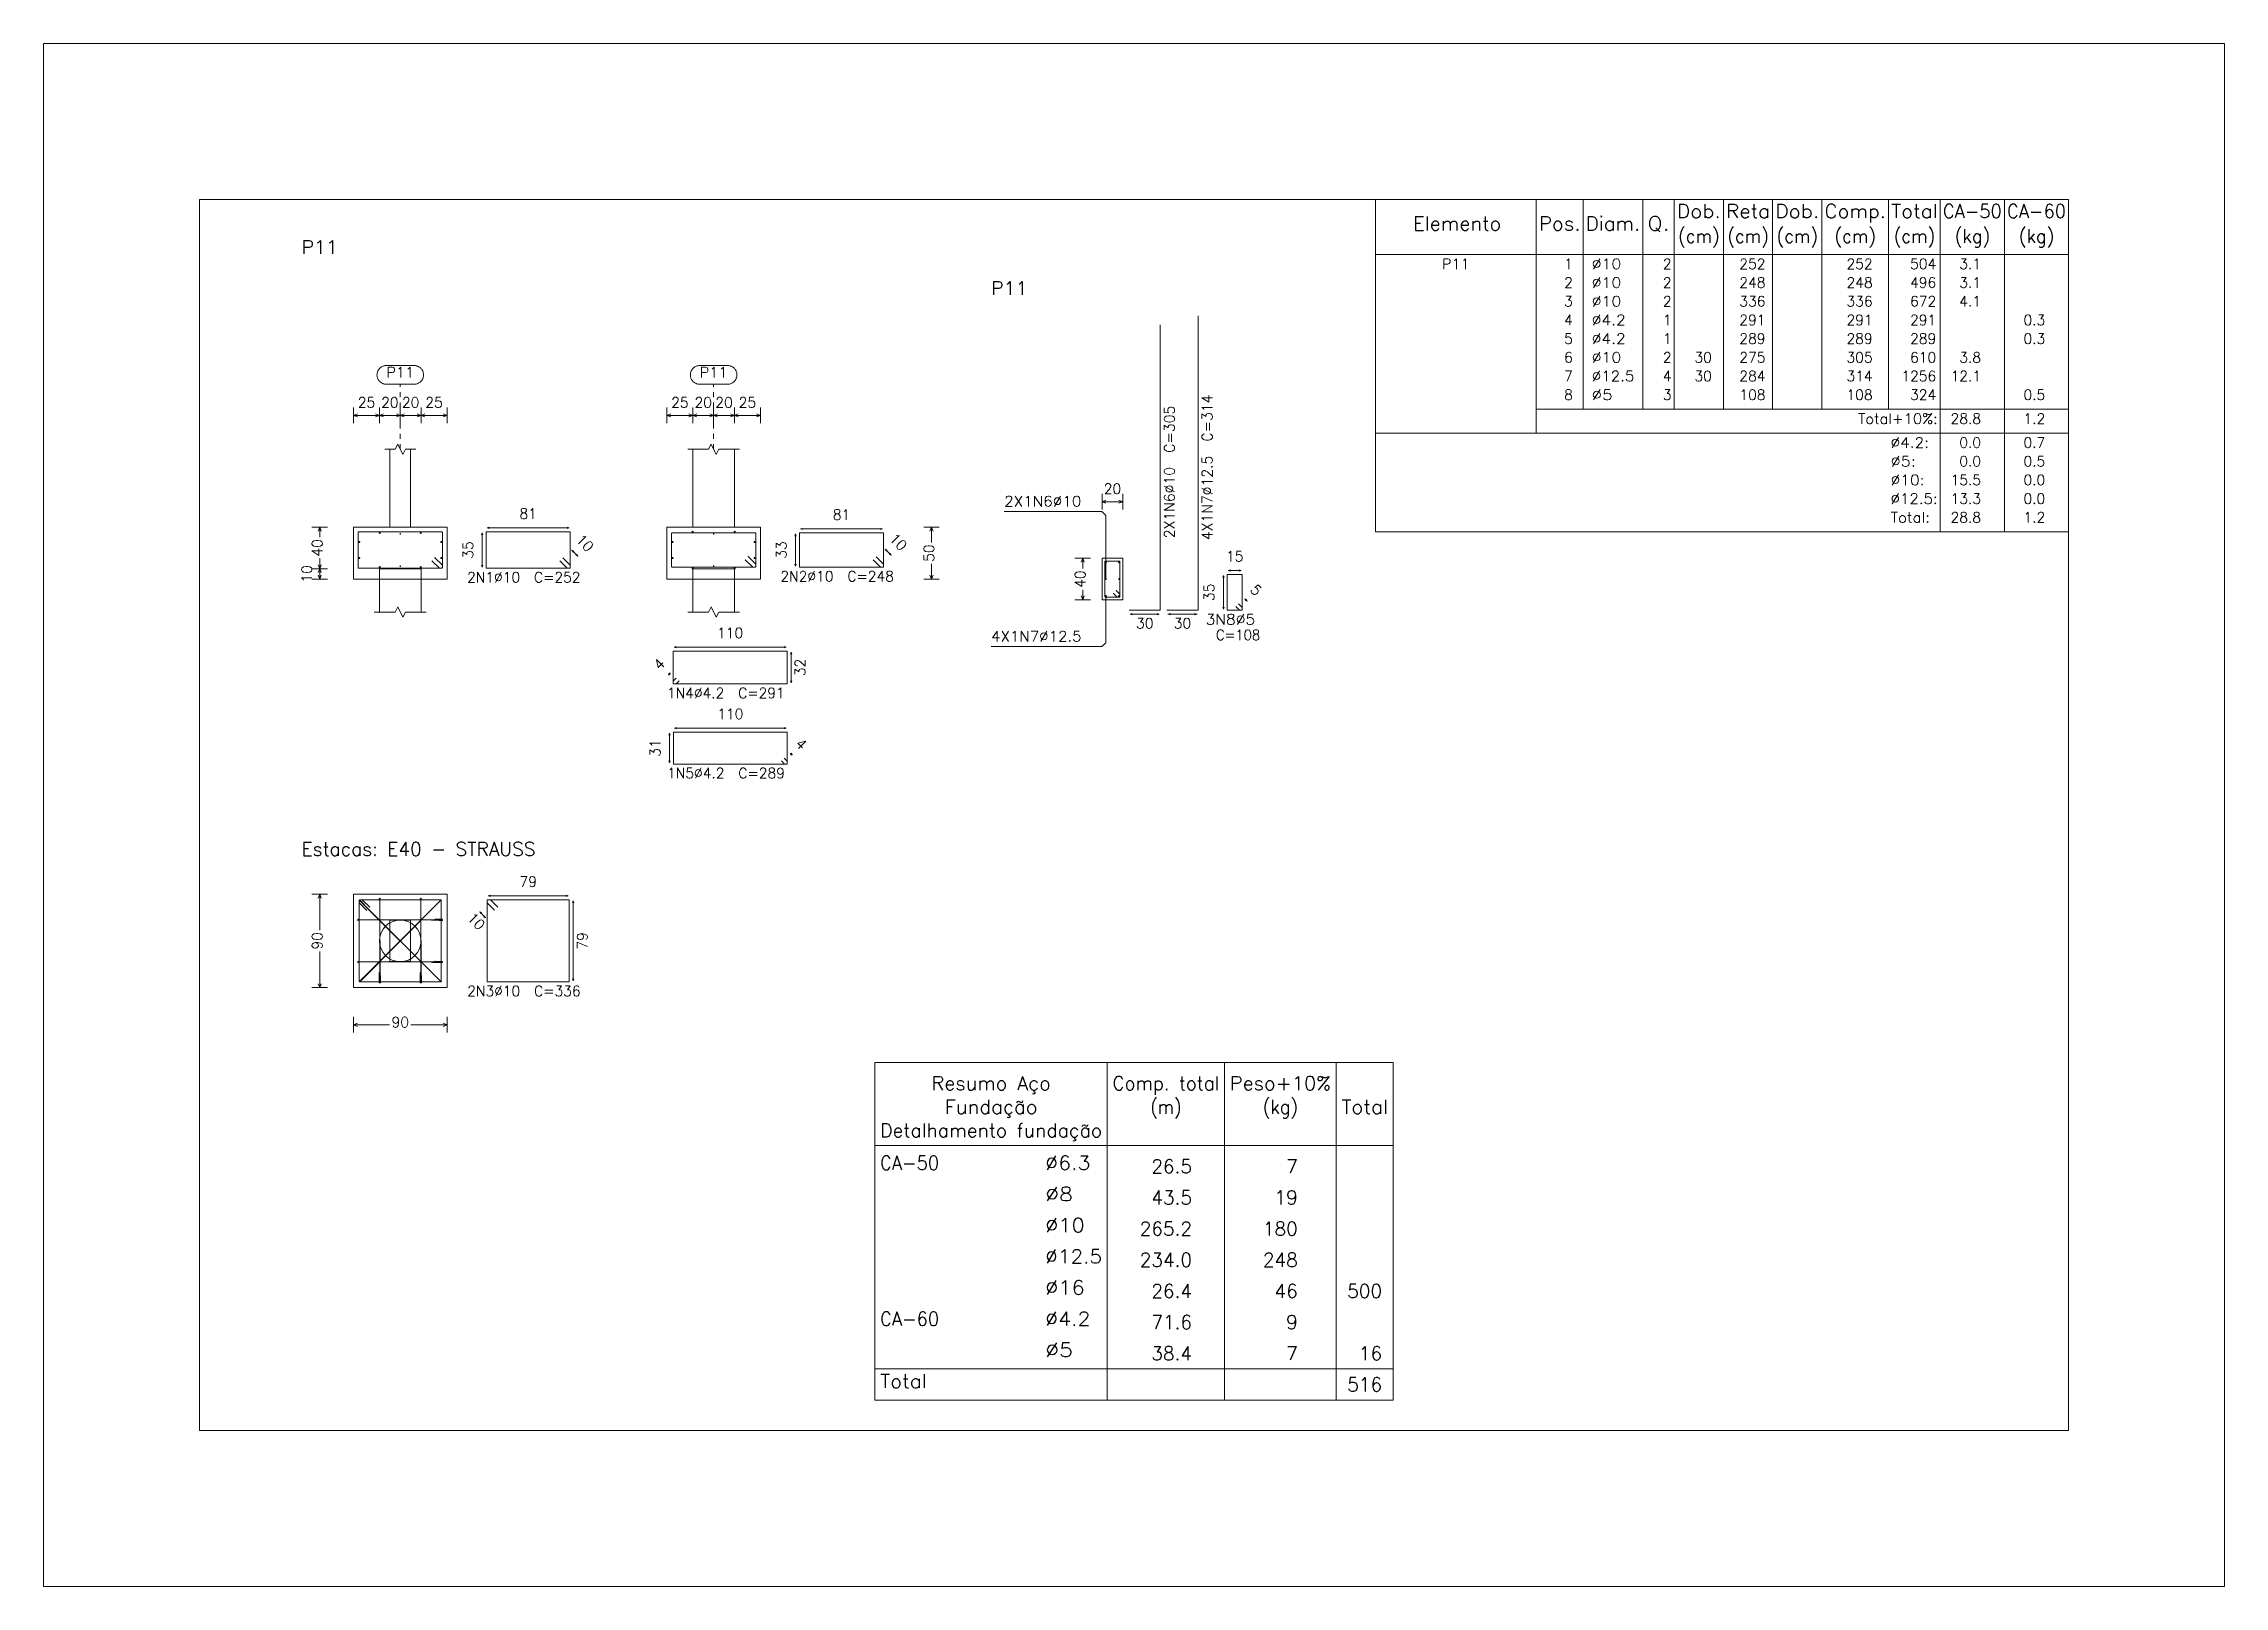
# Model space of a CAD drawing. Header units: millimetres. Extents: x 0 to 376, y 0 to 134.
# Drawn here: x 44.2 to 86.2, y 46.1 to 75.8 of the extents above; entities that cross this region are included whole.
import ezdxf
from ezdxf.enums import TextEntityAlignment as Align

# ---------------------------------------------------------------- set-up
doc = ezdxf.new("R2010")
doc.units = ezdxf.units.MM
doc.linetypes.add('CYPE_PUNTO', pattern=[0.075, 0, -0.075])
for name, color, linetype, lineweight in [('FUN_COTAS', 2, 'Continuous', 0), ('FUN_DES_ARMADURAS', 4, 'Continuous', 0), ('FUN_GEOMETRIA', 2, 'Continuous', 0), ('FUN_REFEREN', 2, 'Continuous', 0), ('FUN_TXT_ARMADURAS', 3, 'Continuous', 0), ('QUAD_BORDA', 1, 'Continuous', 20), ('QUAD_LIMITES', 2, 'Continuous', 0), ('TABELAS', 1, 'Continuous', 9), ('TEXTO_TABELAS', 1, 'Continuous', 0)]:
    doc.layers.add(name, color=color, linetype=linetype, lineweight=lineweight)
doc.styles.add('CYPETXT', font='romans__.ttf', dxfattribs={"height": 0.2})

msp = doc.modelspace()

# ---------------------------------------------------------------- texts
at = {"layer": 'FUN_COTAS', "style": 'CYPETXT'}
for s, width, p, p2 in [('P11', 0.91451, (50.7957, 69.3725), (51.3327, 69.3725)), ('P11', 0.91451, (56.8309, 69.3725), (57.3679, 69.3725)), ('25', 0.872274, (50.2463, 68.7925), (50.5823, 68.7925)), ('20', 0.872274, (50.6962, 68.7925), (51.0322, 68.7925)), ('20', 0.872274, (51.0962, 68.7925), (51.4323, 68.7925)), ('25', 0.872274, (51.5463, 68.7925), (51.8822, 68.7925)), ('25', 0.872274, (56.2814, 68.7925), (56.6174, 68.7925)), ('20', 0.872274, (56.7314, 68.7925), (57.0674, 68.7925)), ('20', 0.872274, (57.1314, 68.7925), (57.4674, 68.7925)), ('25', 0.872274, (57.5814, 68.7925), (57.9174, 68.7925)), ('20', 0.872274, (64.6122, 67.1309), (64.9482, 67.1309)), ('90', 0.872274, (50.8963, 56.8617), (51.2323, 56.8617))]:
    msp.add_text(s, height=0.2, dxfattribs=dict(at, width=width)).set_placement(p, p2, align=Align.FIT)
at = {"layer": 'FUN_COTAS', "style": 'CYPETXT', "width": 0.872274}
for s, p, p2 in [('40', (49.5632, 65.9235), (49.5632, 66.2594)), ('50', (61.3447, 65.8235), (61.3447, 66.1594)), ('10', (49.3633, 65.4235), (49.3633, 65.7594)), ('40', (64.2585, 65.3235), (64.2585, 65.6594)), ('90', (49.5632, 58.3587), (49.5632, 58.6947))]:
    msp.add_text(s, height=0.2, rotation=90, dxfattribs=at).set_placement(p, p2, align=Align.FIT)
at = {"layer": 'FUN_REFEREN', "style": 'CYPETXT', "width": 0.91451}
msp.add_text('P11', height=0.26, dxfattribs=at).set_placement((49.1633, 71.7522), (49.8614, 71.7522), align=Align.FIT)
at = {"layer": 'FUN_TXT_ARMADURAS', "style": 'CYPETXT'}
for s, height, width, p, p2 in [('P11', 0.26, 0.91451, (62.4447, 70.9621), (63.1428, 70.9621)), ('81', 0.2, 0.872274, (53.3593, 66.6514), (53.6953, 66.6514)), ('81', 0.2, 0.872274, (59.3944, 66.6315), (59.7304, 66.6315)), ('2X1N6%%c10', 0.2, 0.942727, (62.6942, 66.8914), (64.1822, 66.8914)), ('15', 0.2, 0.872274, (66.9682, 65.8314), (67.3042, 65.8314)), ('2N1%%c10  C=252', 0.2, 0.819881, (52.3513, 65.4264), (54.5352, 65.4264)), ('2N2%%c10  C=248', 0.2, 0.819881, (58.3864, 65.4464), (60.5704, 65.4464)), ('30', 0.2, 0.872274, (65.2342, 64.5414), (65.5702, 64.5414)), ('30', 0.2, 0.872274, (65.9612, 64.5414), (66.2972, 64.5414)), ('3N8%%c5', 0.2, 0.953428, (66.5752, 64.6165), (67.5292, 64.6165)), ('110', 0.2, 0.872274, (57.1658, 64.3551), (57.6698, 64.3551)), ('4X1N7%%c12.5', 0.2, 0.93068, (62.4447, 64.2914), (64.1847, 64.2914)), (' C=108', 0.2, 0.770929, (66.6472, 64.3164), (67.6252, 64.3164)), ('1N4%%c4.2  C=291', 0.2, 0.821025, (56.1998, 63.1985), (58.4678, 63.1985)), ('110', 0.2, 0.872274, (57.1687, 62.7965), (57.6727, 62.7965)), ('1N5%%c4.2  C=289', 0.2, 0.821025, (56.2027, 61.6567), (58.4707, 61.6567)), ('Estacas: E40 - STRAUSS', 0.26, 0.863788, (49.1633, 60.1667), (53.6678, 60.1667)), ('79', 0.2, 0.872274, (53.3616, 59.5667), (53.6976, 59.5667)), ('2N3%%c10  C=336', 0.2, 0.819881, (52.3536, 57.4617), (54.5376, 57.4617))]:
    msp.add_text(s, height=height, dxfattribs=dict(at, width=width)).set_placement(p, p2, align=Align.FIT)
for s, rotation, width, p, p2 in [('4X1N7%%c12.5  C=314', 90, 0.838872, (66.7042, 66.2418), (66.7042, 69.0438)), ('2X1N6%%c10  C=305', 90, 0.83634, (65.9772, 66.279), (65.9772, 68.829)), ('35', 90, 0.872274, (52.4672, 65.8834), (52.4672, 66.2194)), ('10', 315.00247, 0.872274, (54.4306, 66.2338), (54.6682, 65.9962)), ('33', 90, 0.872274, (58.5024, 65.8834), (58.5024, 66.2194)), ('10', 315.00247, 0.872274, (60.4657, 66.2538), (60.7033, 66.0162)), ('35', 90, 0.872274, (66.7412, 65.0684), (66.7412, 65.4044)), ('5', 314.99629, 0.872274, (67.4163, 65.271), (67.5351, 65.1522)), ('4', 45, 0.872274, (56.0611, 63.7278), (56.1799, 63.8466)), ('32', 90, 0.872274, (58.8649, 63.6213), (58.8649, 63.9573)), ('31', 90, 0.872274, (56.0736, 62.0711), (56.0736, 62.4071)), ('4', 315, 0.872274, (58.6586, 62.3048), (58.7774, 62.186)), ('10', 315, 0.872274, (52.338, 58.9512), (52.5755, 58.7137)), ('79', 90, 0.872274, (54.6696, 58.3587), (54.6696, 58.6947))]:
    msp.add_text(s, height=0.2, rotation=rotation, dxfattribs=dict(at, width=width)).set_placement(p, p2, align=Align.FIT)
at = {"layer": 'TEXTO_TABELAS', "style": 'CYPETXT'}
for s, height, width, p, p2 in [('Dob.', 0.26667, 0.953523, (75.6492, 72.4436), (76.4973, 72.4436)), ('Reta', 0.26667, 0.94055, (76.5973, 72.4436), (77.4452, 72.4436)), ('Dob.', 0.26667, 0.953523, (77.5453, 72.4436), (78.3932, 72.4436)), ('Comp.', 0.26667, 0.895522, (78.4933, 72.4436), (79.6773, 72.4436)), ('Total', 0.26667, 0.935673, (79.7773, 72.4436), (80.6732, 72.4436)), ('CA-50', 0.26667, 0.813132, (80.7733, 72.4436), (81.9093, 72.4436)), ('CA-60', 0.26667, 0.813132, (82.0092, 72.4436), (83.1452, 72.4436)), ('Elemento', 0.26667, 0.923378, (70.5683, 72.2036), (72.2682, 72.2036)), ('Pos.', 0.26667, 0.930268, (72.9933, 72.2036), (73.7973, 72.2036)), ('Diam.', 0.26667, 0.924488, (73.8972, 72.2036), (74.9453, 72.2036)), ('Q.', 0.26667, 1.025806, (75.0852, 72.2036), (75.5092, 72.2036)), ('(cm)', 0.26667, 0.819001, (75.6732, 71.9636), (76.4733, 71.9636)), ('(cm)', 0.26667, 0.819001, (76.6213, 71.9636), (77.4212, 71.9636)), ('(cm)', 0.26667, 0.819001, (77.5693, 71.9636), (78.3692, 71.9636)), ('(cm)', 0.26667, 0.819001, (78.6852, 71.9636), (79.4853, 71.9636)), ('(cm)', 0.26667, 0.819001, (79.8253, 71.9636), (80.6252, 71.9636)), ('(kg)', 0.26667, 0.827954, (80.9993, 71.9636), (81.6833, 71.9636)), ('(kg)', 0.26667, 0.827954, (82.2352, 71.9636), (82.9192, 71.9636)), ('P11', 0.2, 0.91451, (71.1247, 71.4603), (71.6617, 71.4603)), ('1', 0.2, 0.872274, (73.4792, 71.4603), (73.6472, 71.4603)), ('%%c10', 0.2, 0.955414, (74.0102, 71.4603), (74.5802, 71.4603)), ('2', 0.2, 0.872274, (75.3812, 71.4603), (75.5493, 71.4603)), ('252', 0.2, 0.872274, (76.8532, 71.4603), (77.3572, 71.4603)), ('252', 0.2, 0.872274, (78.9172, 71.4603), (79.4213, 71.4603)), ('504', 0.2, 0.872274, (80.1412, 71.4603), (80.6453, 71.4603)), ('3.1', 0.2, 0.868127, (81.0892, 71.4603), (81.5092, 71.4603)), ('2', 0.2, 0.872274, (73.4792, 71.1003), (73.6472, 71.1003)), ('%%c10', 0.2, 0.955414, (74.0102, 71.1003), (74.5802, 71.1003)), ('2', 0.2, 0.872274, (75.3812, 71.1003), (75.5493, 71.1003)), ('248', 0.2, 0.872274, (76.8532, 71.1003), (77.3572, 71.1003)), ('248', 0.2, 0.872274, (78.9172, 71.1003), (79.4213, 71.1003)), ('496', 0.2, 0.872274, (80.1412, 71.1003), (80.6453, 71.1003)), ('3.1', 0.2, 0.868127, (81.0892, 71.1003), (81.5092, 71.1003)), ('3', 0.2, 0.872274, (73.4792, 70.7403), (73.6472, 70.7403)), ('4', 0.2, 0.872274, (73.4792, 70.3803), (73.6472, 70.3803)), ('%%c4.2', 0.2, 0.940736, (74.0102, 70.3803), (74.6642, 70.3803)), ('%%c10', 0.2, 0.955414, (74.0102, 70.7403), (74.5802, 70.7403)), ('2', 0.2, 0.872274, (75.3812, 70.7403), (75.5493, 70.7403)), ('1', 0.2, 0.872274, (75.3812, 70.3803), (75.5493, 70.3803)), ('336', 0.2, 0.872274, (76.8532, 70.7403), (77.3572, 70.7403)), ('291', 0.2, 0.872274, (76.8532, 70.3803), (77.3572, 70.3803)), ('336', 0.2, 0.872274, (78.9172, 70.7403), (79.4213, 70.7403)), ('291', 0.2, 0.872274, (78.9172, 70.3803), (79.4213, 70.3803)), ('291', 0.2, 0.872274, (80.1412, 70.3803), (80.6453, 70.3803)), ('672', 0.2, 0.872274, (80.1412, 70.7403), (80.6453, 70.7403)), ('4.1', 0.2, 0.868127, (81.0892, 70.7403), (81.5092, 70.7403)), ('0.3', 0.2, 0.868127, (82.3252, 70.3803), (82.7452, 70.3803)), ('5', 0.2, 0.872274, (73.4792, 70.0203), (73.6472, 70.0203)), ('%%c4.2', 0.2, 0.940736, (74.0102, 70.0203), (74.6642, 70.0203)), ('1', 0.2, 0.872274, (75.3812, 70.0203), (75.5493, 70.0203)), ('289', 0.2, 0.872274, (76.8532, 70.0203), (77.3572, 70.0203)), ('289', 0.2, 0.872274, (78.9172, 70.0203), (79.4213, 70.0203)), ('289', 0.2, 0.872274, (80.1412, 70.0203), (80.6453, 70.0203)), ('0.3', 0.2, 0.868127, (82.3252, 70.0203), (82.7452, 70.0203)), ('6', 0.2, 0.872274, (73.4792, 69.6603), (73.6472, 69.6603)), ('%%c10', 0.2, 0.955414, (74.0102, 69.6603), (74.5802, 69.6603)), ('2', 0.2, 0.872274, (75.3812, 69.6603), (75.5493, 69.6603)), ('30', 0.2, 0.872274, (75.9892, 69.6603), (76.3252, 69.6603)), ('275', 0.2, 0.872274, (76.8532, 69.6603), (77.3572, 69.6603)), ('305', 0.2, 0.872274, (78.9172, 69.6603), (79.4213, 69.6603)), ('610', 0.2, 0.872274, (80.1412, 69.6603), (80.6453, 69.6603)), ('3.8', 0.2, 0.868127, (81.0892, 69.6603), (81.5092, 69.6603)), ('7', 0.2, 0.872274, (73.4792, 69.3003), (73.6472, 69.3003)), ('%%c12.5', 0.2, 0.925884, (74.0102, 69.3003), (74.8323, 69.3003)), ('4', 0.2, 0.872274, (75.3812, 69.3003), (75.5493, 69.3003)), ('30', 0.2, 0.872274, (75.9892, 69.3003), (76.3252, 69.3003)), ('284', 0.2, 0.872274, (76.8532, 69.3003), (77.3572, 69.3003)), ('314', 0.2, 0.872274, (78.9172, 69.3003), (79.4213, 69.3003)), ('1256', 0.2, 0.872274, (79.9733, 69.3003), (80.6453, 69.3003)), ('12.1', 0.2, 0.869308, (80.9213, 69.3003), (81.5092, 69.3003)), ('8', 0.2, 0.872274, (73.4792, 68.9403), (73.6472, 68.9403)), ('%%c5', 0.2, 0.99505, (74.0102, 68.9403), (74.4123, 68.9403)), ('3', 0.2, 0.872274, (75.3812, 68.9403), (75.5493, 68.9403)), ('108', 0.2, 0.872274, (76.8532, 68.9403), (77.3572, 68.9403)), ('108', 0.2, 0.872274, (78.9172, 68.9403), (79.4213, 68.9403)), ('324', 0.2, 0.872274, (80.1412, 68.9403), (80.6453, 68.9403)), ('0.5', 0.2, 0.868127, (82.3252, 68.9403), (82.7452, 68.9403)), ('Total+10%:', 0.2, 0.906671, (79.1402, 68.4803), (80.6732, 68.4803)), ('28.8', 0.2, 0.869308, (80.9213, 68.4803), (81.5092, 68.4803)), ('1.2', 0.2, 0.868127, (82.3252, 68.4803), (82.7452, 68.4803)), ('%%c4.2:', 0.2, 0.929705, (79.7673, 68.0203), (80.5053, 68.0203)), ('0.0', 0.2, 0.868127, (81.0892, 68.0203), (81.5092, 68.0203)), ('0.7', 0.2, 0.868127, (82.3252, 68.0203), (82.7452, 68.0203)), ('%%c5:', 0.2, 0.966972, (79.7673, 67.6603), (80.2533, 67.6603)), ('0.0', 0.2, 0.868127, (81.0892, 67.6603), (81.5092, 67.6603)), ('0.5', 0.2, 0.868127, (82.3252, 67.6603), (82.7452, 67.6603)), ('%%c10:', 0.2, 0.940736, (79.7673, 67.3003), (80.4213, 67.3003)), ('15.5', 0.2, 0.869308, (80.9213, 67.3003), (81.5092, 67.3003)), ('0.0', 0.2, 0.868127, (82.3252, 67.3003), (82.7452, 67.3003)), ('Total:', 0.2, 0.925563, (79.7673, 66.5803), (80.5233, 66.5803)), ('%%c12.5:', 0.2, 0.918491, (79.7673, 66.9403), (80.6732, 66.9403)), ('28.8', 0.2, 0.869308, (80.9213, 66.5803), (81.5092, 66.5803)), ('13.3', 0.2, 0.869308, (80.9213, 66.9403), (81.5092, 66.9403)), ('0.0', 0.2, 0.868127, (82.3252, 66.9403), (82.7452, 66.9403)), ('1.2', 0.2, 0.868127, (82.3252, 66.5803), (82.7452, 66.5803)), ('Resumo Aço', 0.26667, 0.895546, (61.2933, 55.6525), (63.5932, 55.6525)), ('Comp. total', 0.266667, 0.822839, (64.7812, 55.6525), (66.8373, 55.6525)), ('Peso+10%', 0.26667, 0.916489, (67.0373, 55.6525), (68.9893, 55.6525)), ('Fundação', 0.26667, 0.926873, (61.5493, 55.1992), (63.3372, 55.1992)), ('(m)', 0.26667, 0.805297, (65.5093, 55.1992), (66.1093, 55.1992)), ('(kg)', 0.26667, 0.827954, (67.6713, 55.1992), (68.3553, 55.1992)), ('Total', 0.26667, 0.935673, (69.1893, 55.1992), (70.0853, 55.1992)), ('Detalhamento fundação', 0.266667, 0.876565, (60.3053, 54.7458), (64.5813, 54.7458)), ('CA-50', 0.26667, 0.813132, (60.3053, 54.1192), (61.4413, 54.1192)), ('%%c6.3', 0.26667, 0.940736, (63.4853, 54.1192), (64.3573, 54.1192)), ('26.5', 0.26667, 0.869308, (65.5293, 54.0525), (66.3133, 54.0525)), ('7', 0.2667, 0.872274, (68.1253, 54.0525), (68.3493, 54.0525)), ('%%c8', 0.26667, 0.99505, (63.4853, 53.5192), (64.0213, 53.5192)), ('43.5', 0.26667, 0.869308, (65.5293, 53.4525), (66.3133, 53.4525)), ('19', 0.26667, 0.872274, (67.9013, 53.4525), (68.3493, 53.4525)), ('%%c10', 0.26667, 0.955414, (63.4853, 52.9192), (64.2452, 52.9192)), ('265.2', 0.26667, 0.869965, (65.3053, 52.8525), (66.3133, 52.8525)), ('180', 0.26667, 0.872274, (67.6773, 52.8525), (68.3493, 52.8525)), ('%%c12.5', 0.26667, 0.925884, (63.4853, 52.3192), (64.5813, 52.3192)), ('234.0', 0.26667, 0.869965, (65.3053, 52.2525), (66.3133, 52.2525)), ('248', 0.26667, 0.872274, (67.6773, 52.2525), (68.3493, 52.2525)), ('%%c16', 0.26667, 0.955414, (63.4853, 51.7192), (64.2452, 51.7192)), ('26.4', 0.26667, 0.869308, (65.5293, 51.6525), (66.3133, 51.6525)), ('46', 0.26667, 0.872274, (67.9013, 51.6525), (68.3493, 51.6525)), ('500', 0.26667, 0.872274, (69.3013, 51.6525), (69.9733, 51.6525)), ('CA-60', 0.26667, 0.813132, (60.3053, 51.1192), (61.4413, 51.1192)), ('%%c4.2', 0.26667, 0.940736, (63.4853, 51.1192), (64.3573, 51.1192)), ('71.6', 0.26667, 0.869308, (65.5293, 51.0525), (66.3133, 51.0525)), ('9', 0.2667, 0.872274, (68.1253, 51.0525), (68.3493, 51.0525)), ('%%c5', 0.26667, 0.99505, (63.4853, 50.5192), (64.0213, 50.5192)), ('38.4', 0.26667, 0.869308, (65.5293, 50.4525), (66.3133, 50.4525)), ('7', 0.2667, 0.872274, (68.1253, 50.4525), (68.3493, 50.4525)), ('16', 0.26667, 0.872274, (69.5252, 50.4525), (69.9733, 50.4525)), ('Total', 0.26667, 0.935673, (60.3053, 49.9192), (61.2013, 49.9192)), ('516', 0.26667, 0.872274, (69.3013, 49.8525), (69.9733, 49.8525))]:
    msp.add_text(s, height=height, dxfattribs=dict(at, width=width)).set_placement(p, p2, align=Align.FIT)

# ---------------------------------------------------------------- hatches: boundary and pattern name
at = {"layer": 'FUN_DES_ARMADURAS'}
h = msp.add_hatch(color=256, dxfattribs=at)
edge = h.paths.add_edge_path(flags=0)
edge.add_arc((51.6728, 65.8429), 0.0016, 0, 360)
h = msp.add_hatch(color=256, dxfattribs=at)
edge = h.paths.add_edge_path(flags=0)
edge.add_arc((51.7328, 65.9029), 0.0016, 0, 360)
h = msp.add_hatch(color=256, dxfattribs=at)
edge = h.paths.add_edge_path(flags=0)
edge.add_arc((57.708, 65.8629), 0.0016, 0, 360)
h = msp.add_hatch(color=256, dxfattribs=at)
edge = h.paths.add_edge_path(flags=0)
edge.add_arc((57.768, 65.9229), 0.0016, 0, 360)
h = msp.add_hatch(color=256, dxfattribs=at)
edge = h.paths.add_edge_path(flags=0)
edge.add_arc((64.7995, 65.2172), 0.0016, 0, 360)
h = msp.add_hatch(color=256, dxfattribs=at)
edge = h.paths.add_edge_path(flags=0)
edge.add_arc((64.8545, 65.2722), 0.0016, 0, 360)
h = msp.add_hatch(color=256, dxfattribs=at)
edge = h.paths.add_edge_path(flags=0)
edge.add_arc((50.327, 59.2571), 0.0016, 0, 360)
h = msp.add_hatch(color=256, dxfattribs=at)
edge = h.paths.add_edge_path(flags=0)
edge.add_arc((50.3716, 59.225), 0.0016, 0, 360)
h = msp.add_hatch(color=256, dxfattribs=at)
edge = h.paths.add_edge_path(flags=0)
edge.add_arc((50.4157, 59.1153), 0.0016, 0, 360)
h = msp.add_hatch(color=256, dxfattribs=at)
edge = h.paths.add_edge_path(flags=0)
edge.add_arc((50.4757, 59.1753), 0.0016, 0, 360)
h = msp.add_hatch(color=256, dxfattribs=at)
edge = h.paths.add_edge_path(flags=0)
edge.add_arc((51.6728, 58.9225), 0.0016, 0, 360)
h = msp.add_hatch(color=256, dxfattribs=at)
edge = h.paths.add_edge_path(flags=0)
edge.add_arc((51.7328, 58.9437), 0.0016, 0, 360)
h = msp.add_hatch(color=256, dxfattribs=at)
edge = h.paths.add_edge_path(flags=0)
edge.add_arc((51.6728, 58.1125), 0.0016, 0, 360)
h = msp.add_hatch(color=256, dxfattribs=at)
edge = h.paths.add_edge_path(flags=0)
edge.add_arc((51.7328, 58.1337), 0.0016, 0, 360)
h = msp.add_hatch(color=256, dxfattribs=at)
edge = h.paths.add_edge_path(flags=0)
edge.add_arc((50.3339, 57.7895), 0.0016, 0, 360)
h = msp.add_hatch(color=256, dxfattribs=at)
edge = h.paths.add_edge_path(flags=0)
edge.add_arc((50.3659, 57.8341), 0.0016, 0, 360)
h = msp.add_hatch(color=256, dxfattribs=at)
edge = h.paths.add_edge_path(flags=0)
edge.add_arc((50.6601, 57.9181), 0.0016, 0, 360)
h = msp.add_hatch(color=256, dxfattribs=at)
edge = h.paths.add_edge_path(flags=0)
edge.add_arc((50.6814, 57.8581), 0.0016, 0, 360)
h = msp.add_hatch(color=256, dxfattribs=at)
edge = h.paths.add_edge_path(flags=0)
edge.add_arc((51.4501, 57.9181), 0.0016, 0, 360)
h = msp.add_hatch(color=256, dxfattribs=at)
edge = h.paths.add_edge_path(flags=0)
edge.add_arc((51.4714, 57.8581), 0.0016, 0, 360)

# ---------------------------------------------------------------- linework, layer by layer
at = {"layer": 'FUN_COTAS', "linetype": 'CYPE_PUNTO'}
for p, q in [((51.0643, 67.9915), (51.0643, 69.2425)), ((57.0994, 67.9915), (57.0994, 69.2425))]:
    msp.add_line(p, q, dxfattribs=at)
at = {"layer": 'FUN_COTAS'}
for p, q in [((50.1643, 68.4925), (50.1643, 68.7925)), ((50.1643, 68.6424), (50.2392, 68.6724)), ((50.1643, 68.6424), (50.2392, 68.6124)), ((50.1643, 68.6424), (50.6643, 68.6424)), ((50.6643, 68.6424), (50.5892, 68.6724)), ((50.6643, 68.6424), (50.5892, 68.6124)), ((50.6643, 68.4925), (50.6643, 68.7925)), ((50.6643, 68.4925), (50.6643, 68.7925)), ((50.6643, 68.6424), (50.7392, 68.6724)), ((50.6643, 68.6424), (50.7392, 68.6124)), ((50.6643, 68.6424), (51.0643, 68.6424)), ((51.0643, 68.6424), (50.9892, 68.6724)), ((51.0643, 68.6424), (50.9892, 68.6124)), ((51.0643, 68.4925), (51.0643, 68.7925)), ((51.0643, 68.4925), (51.0643, 68.7925)), ((51.0643, 68.6424), (51.1392, 68.6724)), ((51.0643, 68.6424), (51.1392, 68.6124)), ((51.0643, 68.6424), (51.4642, 68.6424)), ((51.4642, 68.6424), (51.3892, 68.6724)), ((51.4642, 68.6424), (51.3892, 68.6124)), ((51.4642, 68.4925), (51.4642, 68.7925)), ((51.4642, 68.4925), (51.4642, 68.7925)), ((51.4642, 68.6424), (51.5393, 68.6724)), ((51.4642, 68.6424), (51.5393, 68.6124)), ((51.4642, 68.6424), (51.9642, 68.6424)), ((51.9642, 68.6424), (51.8892, 68.6724)), ((51.9642, 68.6424), (51.8892, 68.6124)), ((51.9642, 68.4925), (51.9642, 68.7925)), ((56.1994, 68.4925), (56.1994, 68.7925)), ((56.1994, 68.6424), (56.2744, 68.6724)), ((56.1994, 68.6424), (56.2744, 68.6124)), ((56.1994, 68.6424), (56.6994, 68.6424)), ((56.6994, 68.6424), (56.6244, 68.6724)), ((56.6994, 68.6424), (56.6244, 68.6124)), ((56.6994, 68.4925), (56.6994, 68.7925)), ((56.6994, 68.4925), (56.6994, 68.7925)), ((56.6994, 68.6424), (56.7744, 68.6724)), ((56.6994, 68.6424), (56.7744, 68.6124)), ((56.6994, 68.6424), (57.0994, 68.6424)), ((57.0994, 68.6424), (57.0244, 68.6724)), ((57.0994, 68.6424), (57.0244, 68.6124)), ((57.0994, 68.4925), (57.0994, 68.7925)), ((57.0994, 68.4925), (57.0994, 68.7925)), ((57.0994, 68.6424), (57.1744, 68.6724)), ((57.0994, 68.6424), (57.1744, 68.6124)), ((57.0994, 68.6424), (57.4994, 68.6424)), ((57.4994, 68.6424), (57.4244, 68.6724)), ((57.4994, 68.6424), (57.4244, 68.6124)), ((57.4994, 68.4925), (57.4994, 68.7925)), ((57.4994, 68.4925), (57.4994, 68.7925)), ((57.4994, 68.6424), (57.5744, 68.6724)), ((57.4994, 68.6424), (57.5744, 68.6124)), ((57.4994, 68.6424), (57.9994, 68.6424)), ((57.9994, 68.6424), (57.9244, 68.6724)), ((57.9994, 68.6424), (57.9244, 68.6124)), ((57.9994, 68.4925), (57.9994, 68.7925)), ((64.5802, 66.8309), (64.5802, 67.1309)), ((64.5802, 66.9809), (64.6552, 67.0109)), ((64.5802, 66.9809), (64.6552, 66.9509)), ((64.5802, 66.9809), (64.9802, 66.9809)), ((64.9802, 66.9809), (64.9052, 67.0109)), ((64.9802, 66.9809), (64.9052, 66.9509)), ((64.9802, 66.8309), (64.9802, 67.1309)), ((49.3633, 66.4915), (49.6632, 66.4915)), ((49.5132, 66.4915), (49.4832, 66.4164)), ((49.5132, 66.4915), (49.5433, 66.4164)), ((49.5132, 66.2969), (49.5132, 66.4915)), ((61.1447, 66.4915), (61.4447, 66.4915)), ((61.2947, 66.4915), (61.2647, 66.4164)), ((61.2947, 66.4915), (61.3247, 66.4164)), ((61.2947, 66.197), (61.2947, 66.4915)), ((49.3633, 65.6915), (49.6632, 65.6915)), ((49.3633, 65.6915), (49.6632, 65.6915)), ((49.5132, 65.6915), (49.4832, 65.7665)), ((49.5132, 65.6915), (49.4832, 65.6165)), ((49.5132, 65.4915), (49.4832, 65.5665)), ((49.5132, 65.6915), (49.5132, 65.8859)), ((49.5132, 65.6915), (49.5433, 65.7665)), ((49.5132, 65.6915), (49.5433, 65.6165)), ((49.5132, 65.4915), (49.5132, 65.6915)), ((49.5132, 65.4915), (49.5433, 65.5665)), ((61.2947, 65.4915), (61.2647, 65.5665)), ((61.2947, 65.4915), (61.2947, 65.7859)), ((61.2947, 65.4915), (61.3247, 65.5665)), ((64.0585, 65.8915), (64.3585, 65.8915)), ((64.2085, 65.8915), (64.1785, 65.8165)), ((64.2085, 65.8915), (64.2385, 65.8165)), ((64.2085, 65.697), (64.2085, 65.8915)), ((49.3633, 65.4915), (49.6632, 65.4915)), ((61.1447, 65.4915), (61.4447, 65.4915)), ((64.2085, 65.0914), (64.1785, 65.1664)), ((64.2085, 65.0914), (64.2085, 65.2859)), ((64.2085, 65.0914), (64.2385, 65.1664)), ((64.0585, 65.0914), (64.3585, 65.0914)), ((49.3633, 59.4267), (49.6632, 59.4267)), ((49.5132, 59.4267), (49.4832, 59.3517)), ((49.5132, 59.4267), (49.5433, 59.3517)), ((49.5132, 58.7322), (49.5132, 59.4267)), ((49.5132, 57.6267), (49.5132, 58.3212)), ((49.3633, 57.6267), (49.6632, 57.6267)), ((49.5132, 57.6267), (49.4832, 57.7017)), ((49.5132, 57.6267), (49.5433, 57.7017)), ((50.1643, 56.7617), (50.1643, 57.0617)), ((50.1643, 56.9117), (50.2392, 56.9417)), ((50.1643, 56.9117), (50.2392, 56.8817)), ((50.1643, 56.9117), (50.8588, 56.9117)), ((51.2698, 56.9117), (51.9642, 56.9117)), ((51.9642, 56.9117), (51.8892, 56.9417)), ((51.9642, 56.9117), (51.8892, 56.8817)), ((51.9642, 56.7617), (51.9642, 57.0617))]:
    msp.add_line(p, q, dxfattribs=at)
for points in [[(51.3327, 69.6025), (51.3448, 69.602), (51.3567, 69.6008), (51.3686, 69.5988), (51.3803, 69.5961), (51.3918, 69.5925), (51.403, 69.5882), (51.4139, 69.5831), (51.4245, 69.5773), (51.4346, 69.5708), (51.4443, 69.5637), (51.4535, 69.5559), (51.4621, 69.5476), (51.4702, 69.5387), (51.4777, 69.5292), (51.4845, 69.5193), (51.4906, 69.509), (51.496, 69.4982), (51.5007, 69.4871), (51.5047, 69.4758), (51.5078, 69.4642), (51.5102, 69.4524), (51.5118, 69.4405), (51.5126, 69.4285), (51.5126, 69.4164), (51.5118, 69.4044), (51.5102, 69.3925), (51.5078, 69.3807), (51.5047, 69.3691), (51.5007, 69.3578), (51.496, 69.3467), (51.4906, 69.3359), (51.4845, 69.3256), (51.4777, 69.3157), (51.4702, 69.3062), (51.4621, 69.2973), (51.4535, 69.289), (51.4443, 69.2812), (51.4346, 69.2741), (51.4245, 69.2676), (51.4139, 69.2618), (51.403, 69.2567), (51.3918, 69.2524), (51.3803, 69.2488), (51.3686, 69.2461), (51.3567, 69.2441), (51.3448, 69.2429), (51.3327, 69.2425), (50.7957, 69.2425), (50.7837, 69.2429), (50.7718, 69.2441), (50.7599, 69.2461), (50.7482, 69.2488), (50.7367, 69.2524), (50.7255, 69.2567), (50.7146, 69.2618), (50.704, 69.2676), (50.6939, 69.2741), (50.6842, 69.2812), (50.675, 69.289), (50.6664, 69.2973), (50.6583, 69.3062), (50.6508, 69.3157), (50.644, 69.3256), (50.6379, 69.3359), (50.6325, 69.3467), (50.6278, 69.3578), (50.6238, 69.3691), (50.6207, 69.3807), (50.6183, 69.3925), (50.6167, 69.4044), (50.6159, 69.4164), (50.6159, 69.4285), (50.6167, 69.4405), (50.6183, 69.4524), (50.6207, 69.4642), (50.6238, 69.4758), (50.6278, 69.4871), (50.6325, 69.4982), (50.6379, 69.509), (50.644, 69.5193), (50.6508, 69.5292), (50.6583, 69.5387), (50.6664, 69.5476), (50.675, 69.5559), (50.6842, 69.5637), (50.6939, 69.5708), (50.704, 69.5773), (50.7146, 69.5831), (50.7255, 69.5882), (50.7367, 69.5925), (50.7482, 69.5961), (50.7599, 69.5988), (50.7718, 69.6008), (50.7837, 69.602), (50.7957, 69.6025), (51.3327, 69.6025)], [(57.3679, 69.6025), (57.3799, 69.602), (57.3919, 69.6008), (57.4038, 69.5988), (57.4155, 69.5961), (57.4269, 69.5925), (57.4382, 69.5882), (57.4491, 69.5831), (57.4596, 69.5773), (57.4698, 69.5708), (57.4795, 69.5637), (57.4886, 69.5559), (57.4973, 69.5476), (57.5054, 69.5387), (57.5128, 69.5292), (57.5196, 69.5193), (57.5257, 69.509), (57.5312, 69.4982), (57.5359, 69.4871), (57.5398, 69.4758), (57.543, 69.4642), (57.5454, 69.4524), (57.547, 69.4405), (57.5478, 69.4285), (57.5478, 69.4164), (57.547, 69.4044), (57.5454, 69.3925), (57.543, 69.3807), (57.5398, 69.3691), (57.5359, 69.3578), (57.5312, 69.3467), (57.5257, 69.3359), (57.5196, 69.3256), (57.5128, 69.3157), (57.5054, 69.3062), (57.4973, 69.2973), (57.4886, 69.289), (57.4795, 69.2812), (57.4698, 69.2741), (57.4596, 69.2676), (57.4491, 69.2618), (57.4382, 69.2567), (57.4269, 69.2524), (57.4155, 69.2488), (57.4038, 69.2461), (57.3919, 69.2441), (57.3799, 69.2429), (57.3679, 69.2425), (56.8309, 69.2425), (56.8189, 69.2429), (56.8069, 69.2441), (56.795, 69.2461), (56.7833, 69.2488), (56.7719, 69.2524), (56.7606, 69.2567), (56.7497, 69.2618), (56.7392, 69.2676), (56.729, 69.2741), (56.7193, 69.2812), (56.7102, 69.289), (56.7015, 69.2973), (56.6934, 69.3062), (56.686, 69.3157), (56.6792, 69.3256), (56.673, 69.3359), (56.6676, 69.3467), (56.6629, 69.3578), (56.659, 69.3691), (56.6558, 69.3807), (56.6534, 69.3925), (56.6518, 69.4044), (56.651, 69.4164), (56.651, 69.4285), (56.6518, 69.4405), (56.6534, 69.4524), (56.6558, 69.4642), (56.659, 69.4758), (56.6629, 69.4871), (56.6676, 69.4982), (56.673, 69.509), (56.6792, 69.5193), (56.686, 69.5292), (56.6934, 69.5387), (56.7015, 69.5476), (56.7102, 69.5559), (56.7193, 69.5637), (56.729, 69.5708), (56.7392, 69.5773), (56.7497, 69.5831), (56.7606, 69.5882), (56.7719, 69.5925), (56.7833, 69.5961), (56.795, 69.5988), (56.8069, 69.6008), (56.8189, 69.602), (56.8309, 69.6025), (57.3679, 69.6025)]]:
    msp.add_lwpolyline(points, close=True, dxfattribs=at)
at = {"layer": 'FUN_DES_ARMADURAS'}
for p, q in [((50.6542, 66.3815), (50.6842, 66.3815)), ((50.6692, 66.3665), (50.6692, 66.3965)), ((51.0579, 66.3672), (51.0705, 66.3672)), ((51.0643, 66.361), (51.0643, 66.3735)), ((51.0643, 66.3525), (51.0643, 66.3651)), ((51.4442, 66.3815), (51.4742, 66.3815)), ((51.4592, 66.3665), (51.4592, 66.3965)), ((56.6794, 66.4014), (56.7094, 66.4014)), ((56.6944, 66.3864), (56.6944, 66.4164)), ((57.0931, 66.3672), (57.1057, 66.3672)), ((57.0994, 66.361), (57.0994, 66.3735)), ((57.0994, 66.3525), (57.0994, 66.3651)), ((57.4894, 66.4014), (57.5194, 66.4014)), ((57.5044, 66.3864), (57.5044, 66.4164)), ((50.2593, 66.2065), (50.2893, 66.2065)), ((50.2743, 66.1915), (50.2743, 66.2215)), ((51.0579, 66.3589), (51.0705, 66.3589)), ((51.8392, 66.2065), (51.8693, 66.2065)), ((51.8543, 66.1915), (51.8543, 66.2215)), ((56.2944, 66.2065), (56.3244, 66.2065)), ((56.3094, 66.1915), (56.3094, 66.2215)), ((57.0931, 66.3589), (57.1057, 66.3589)), ((57.8744, 66.2065), (57.9044, 66.2065)), ((57.8894, 66.1915), (57.8894, 66.2215)), ((50.2593, 65.8965), (50.2893, 65.8965)), ((50.2743, 65.8815), (50.2743, 65.9115)), ((50.6542, 65.7215), (50.6842, 65.7215)), ((50.6692, 65.7065), (50.6692, 65.7365)), ((51.0579, 65.7441), (51.0705, 65.7441)), ((51.0579, 65.7357), (51.0705, 65.7357)), ((51.0643, 65.7378), (51.0643, 65.7503)), ((51.0643, 65.7293), (51.0643, 65.742)), ((51.4442, 65.7215), (51.4742, 65.7215)), ((51.4592, 65.7065), (51.4592, 65.7365)), ((51.8392, 65.8965), (51.8693, 65.8965)), ((51.8543, 65.8815), (51.8543, 65.9115)), ((56.2944, 65.8965), (56.3244, 65.8965)), ((56.3094, 65.8815), (56.3094, 65.9115)), ((56.6794, 65.7014), (56.7094, 65.7014)), ((56.6944, 65.6864), (56.6944, 65.7164)), ((57.0931, 65.7441), (57.1057, 65.7441)), ((57.0931, 65.7357), (57.1057, 65.7357)), ((57.0994, 65.7378), (57.0994, 65.7503)), ((57.0994, 65.7293), (57.0994, 65.742)), ((57.4894, 65.7014), (57.5194, 65.7014)), ((57.5044, 65.6864), (57.5044, 65.7164)), ((57.8744, 65.8965), (57.9044, 65.8965)), ((57.8894, 65.8815), (57.8894, 65.9115)), ((64.634, 65.819), (64.6715, 65.819)), ((64.634, 65.819), (64.6715, 65.819)), ((64.6527, 65.8002), (64.6527, 65.8377)), ((64.6527, 65.8002), (64.6527, 65.8377)), ((64.889, 65.819), (64.9265, 65.819)), ((64.889, 65.819), (64.9265, 65.819)), ((64.9077, 65.8002), (64.9077, 65.8377)), ((64.9077, 65.8002), (64.9077, 65.8377)), ((64.634, 65.1639), (64.6715, 65.1639)), ((64.634, 65.1639), (64.6715, 65.1639)), ((64.6352, 65.4915), (64.6652, 65.4915)), ((64.6352, 65.4915), (64.6652, 65.4915)), ((64.6502, 65.4764), (64.6502, 65.5065)), ((64.6502, 65.4764), (64.6502, 65.5065)), ((64.6527, 65.1452), (64.6527, 65.1827)), ((64.6527, 65.1452), (64.6527, 65.1827)), ((64.889, 65.1639), (64.9265, 65.1639)), ((64.889, 65.1639), (64.9265, 65.1639)), ((64.8952, 65.4915), (64.9252, 65.4915)), ((64.8952, 65.4915), (64.9252, 65.4915)), ((64.9077, 65.1452), (64.9077, 65.1827)), ((64.9077, 65.1452), (64.9077, 65.1827)), ((64.9102, 65.4764), (64.9102, 65.5065)), ((64.9102, 65.4764), (64.9102, 65.5065))]:
    msp.add_line(p, q, dxfattribs=at)
for points in [[(65.8292, 64.8915), (66.4292, 64.8915), (66.4292, 70.5622)], [(65.1022, 64.8915), (65.7022, 64.8915), (65.7022, 70.3846)], [(51.7328, 65.9029), (51.8701, 65.7656), (51.8732, 65.761), (51.8743, 65.7556), (51.8743, 65.7156), (51.8723, 65.7085), (51.8672, 65.7034), (51.8601, 65.7014), (50.2684, 65.7014), (50.2613, 65.7034), (50.2562, 65.7086), (50.2542, 65.7156), (50.2542, 66.3872), (50.2562, 66.3944), (50.2613, 66.3995), (50.2684, 66.4014), (51.8601, 66.4014), (51.8672, 66.3995), (51.8723, 66.3944), (51.8743, 66.3873), (51.8743, 65.7156), (51.8723, 65.7085), (51.8672, 65.7034), (51.8601, 65.7014), (51.8201, 65.7014), (51.8147, 65.7025), (51.8101, 65.7056), (51.6728, 65.8429)], [(54.1958, 65.9029), (54.3372, 65.7614), (54.3372, 65.7014), (52.7172, 65.7014), (52.7172, 66.4014), (54.3372, 66.4014), (54.3372, 65.7014), (54.2773, 65.7014), (54.1358, 65.8429)], [(57.768, 65.9229), (57.9052, 65.7856), (57.9083, 65.781), (57.9094, 65.7756), (57.9094, 65.7356), (57.9075, 65.7285), (57.9023, 65.7234), (57.8952, 65.7215), (56.3036, 65.7215), (56.2965, 65.7234), (56.2913, 65.7285), (56.2894, 65.7357), (56.2894, 66.3672), (56.2913, 66.3744), (56.2965, 66.3795), (56.3036, 66.3815), (57.8952, 66.3815), (57.9023, 66.3795), (57.9075, 66.3744), (57.9094, 66.3673), (57.9094, 65.7356), (57.9075, 65.7285), (57.9023, 65.7234), (57.8952, 65.7215), (57.8553, 65.7215), (57.8498, 65.7225), (57.8452, 65.7256), (57.708, 65.8629)], [(60.231, 65.9229), (60.3724, 65.7814), (60.3724, 65.7215), (58.7524, 65.7215), (58.7524, 66.3815), (60.3724, 66.3815), (60.3724, 65.7215), (60.3124, 65.7215), (60.171, 65.8629)], [(64.8545, 65.2722), (64.9225, 65.2041), (64.9245, 65.2012), (64.9252, 65.1976), (64.9252, 65.1556), (64.924, 65.151), (64.9206, 65.1477), (64.916, 65.1465), (64.6444, 65.1465), (64.6398, 65.1477), (64.6365, 65.151), (64.6352, 65.1556), (64.6352, 65.8273), (64.6365, 65.8319), (64.6398, 65.8352), (64.6444, 65.8364), (64.916, 65.8364), (64.9206, 65.8352), (64.924, 65.8319), (64.9252, 65.8273), (64.9252, 65.1556), (64.924, 65.151), (64.9206, 65.1477), (64.916, 65.1465), (64.874, 65.1465), (64.8705, 65.1472), (64.8675, 65.1491), (64.7995, 65.2172)], [(67.2105, 65.0172), (67.2812, 64.9464), (67.2812, 64.8915), (66.9912, 64.8915), (66.9912, 65.5815), (67.2812, 65.5815), (67.2812, 64.8915), (67.2262, 64.8915), (67.1555, 64.9622)], [(56.38, 63.5871), (56.3206, 63.5277), (56.3206, 63.4735), (58.5149, 63.4735), (58.5149, 64.1051), (56.3206, 64.1051), (56.3206, 63.4735), (56.3748, 63.4735), (56.4342, 63.5329)], [(58.4585, 62.0453), (58.5179, 61.9859), (58.5179, 61.9317), (56.3236, 61.9317), (56.3236, 62.5465), (58.5179, 62.5465), (58.5179, 61.9317), (58.4637, 61.9317), (58.4043, 61.9911)], [(50.4157, 59.1153), (50.2784, 59.2526), (50.2753, 59.2572), (50.2743, 59.2626), (50.2743, 59.3025), (50.2762, 59.3096), (50.2813, 59.3148), (50.2884, 59.3167), (51.84, 59.3167), (51.8471, 59.3148), (51.8523, 59.3096), (51.8543, 59.3025), (51.8543, 57.7509), (51.8523, 57.7438), (51.8471, 57.7386), (51.84, 57.7367), (50.2884, 57.7367), (50.2813, 57.7386), (50.2762, 57.7438), (50.2743, 57.7509), (50.2743, 59.3025), (50.2762, 59.3096), (50.2813, 59.3148), (50.2884, 59.3167), (50.3284, 59.3167), (50.3338, 59.3156), (50.3384, 59.3126), (50.4757, 59.1753)], [(50.327, 59.2571), (50.287, 59.2975), (50.2857, 59.2988), (50.2852, 59.2993), (50.2854, 59.2995), (50.2863, 59.2987), (50.2884, 59.2966), (50.2914, 59.2936), (51.8341, 57.7568), (51.8371, 57.7539), (51.8393, 57.7517), (51.84, 57.7509), (51.8393, 57.7517), (51.8371, 57.7539), (51.8341, 57.7569), (50.2944, 59.2966), (50.2914, 59.2996), (50.2893, 59.3017), (50.2885, 59.3026), (50.2914, 59.3054), (50.2922, 59.3047), (50.2944, 59.3025), (50.2974, 59.2996), (50.3274, 59.2697), (50.3296, 59.2674), (50.3315, 59.2655), (50.3716, 59.225)], [(50.3339, 57.7895), (50.2934, 57.7494), (50.2921, 57.7481), (50.2917, 57.7477), (50.2915, 57.7479), (50.2922, 57.7487), (50.2944, 57.7509), (50.2973, 57.7539), (51.8341, 59.2966), (51.8371, 59.2995), (51.8393, 59.3017), (51.84, 59.3025), (51.8393, 59.3017), (51.8371, 59.2995), (51.8341, 59.2966), (50.2944, 57.7569), (50.2914, 57.7539), (50.2892, 57.7517), (50.2884, 57.751), (50.2855, 57.7538), (50.2863, 57.7547), (50.2884, 57.7569), (50.2914, 57.7598), (50.3213, 57.7898), (50.3235, 57.7921), (50.3255, 57.794), (50.3659, 57.8341)], [(50.6814, 57.8581), (50.6802, 57.7209), (50.6801, 57.7178), (50.6801, 57.7167), (50.6795, 57.7167), (50.6793, 57.7186), (50.6792, 57.7238), (50.6792, 57.7309), (50.6693, 59.3225), (50.6693, 59.3296), (50.6693, 59.3348), (50.6692, 59.3367), (50.6692, 59.3348), (50.6692, 59.3296), (50.6692, 59.3225), (50.6692, 57.7309), (50.6692, 57.7238), (50.6691, 57.7186), (50.669, 57.7167), (50.6595, 57.7167), (50.6593, 57.7186), (50.6592, 57.7238), (50.6592, 57.7309), (50.6589, 57.7708), (50.6589, 57.7763), (50.6589, 57.7809), (50.6601, 57.9181)], [(51.4714, 57.8581), (51.4702, 57.7209), (51.4701, 57.7178), (51.4701, 57.7167), (51.4695, 57.7167), (51.4693, 57.7186), (51.4692, 57.7238), (51.4692, 57.7309), (51.4593, 59.3225), (51.4593, 59.3296), (51.4593, 59.3348), (51.4592, 59.3367), (51.4592, 59.3348), (51.4592, 59.3296), (51.4592, 59.3225), (51.4592, 57.7309), (51.4592, 57.7238), (51.4591, 57.7186), (51.459, 57.7167), (51.4495, 57.7167), (51.4493, 57.7186), (51.4492, 57.7238), (51.4492, 57.7309), (51.4489, 57.7708), (51.4489, 57.7763), (51.4489, 57.7809), (51.4501, 57.9181)], [(52.881, 59.1153), (52.7396, 59.2567), (52.7396, 59.3167), (54.3196, 59.3167), (54.3196, 57.7367), (52.7396, 57.7367), (52.7396, 59.3167), (52.7996, 59.3167), (52.941, 59.1753)], [(51.7328, 58.9437), (51.8701, 58.9426), (51.8732, 58.9426), (51.8743, 58.9425), (51.8743, 58.9419), (51.8723, 58.9418), (51.8672, 58.9417), (51.8601, 58.9416), (50.2684, 58.9318), (50.2613, 58.9318), (50.2562, 58.9317), (50.2542, 58.9317), (50.2562, 58.9317), (50.2613, 58.9317), (50.2684, 58.9317), (51.8601, 58.9317), (51.8672, 58.9317), (51.8723, 58.9316), (51.8743, 58.9315), (51.8743, 58.9219), (51.8723, 58.9218), (51.8672, 58.9217), (51.8601, 58.9216), (51.8201, 58.9214), (51.8147, 58.9214), (51.8101, 58.9214), (51.6728, 58.9225)], [(51.7328, 58.1337), (51.8701, 58.1326), (51.8732, 58.1326), (51.8743, 58.1325), (51.8743, 58.1319), (51.8723, 58.1318), (51.8672, 58.1317), (51.8601, 58.1316), (50.2684, 58.1218), (50.2613, 58.1218), (50.2562, 58.1217), (50.2542, 58.1217), (50.2562, 58.1217), (50.2613, 58.1217), (50.2684, 58.1217), (51.8601, 58.1217), (51.8672, 58.1217), (51.8723, 58.1216), (51.8743, 58.1215), (51.8743, 58.1119), (51.8723, 58.1118), (51.8672, 58.1117), (51.8601, 58.1116), (51.8201, 58.1114), (51.8147, 58.1114), (51.8101, 58.1114), (51.6728, 58.1125)]]:
    msp.add_lwpolyline(points, dxfattribs=at)
for centre, radius in [((50.6692, 66.3815), 0.01), ((51.0643, 66.3672), 0.0042), ((51.0643, 66.3589), 0.0042), ((51.4592, 66.3815), 0.01), ((56.6944, 66.4014), 0.01), ((57.0994, 66.3672), 0.0042), ((57.0994, 66.3589), 0.0042), ((57.5044, 66.4014), 0.01), ((50.2743, 66.2065), 0.01), ((51.8543, 66.2065), 0.01), ((56.3094, 66.2065), 0.01), ((57.8894, 66.2065), 0.01), ((50.2743, 65.8965), 0.01), ((50.6692, 65.7215), 0.01), ((51.0643, 65.7441), 0.0042), ((51.0643, 65.7357), 0.0042), ((51.4592, 65.7215), 0.01), ((51.6728, 65.8429), 0.0016), ((51.7328, 65.9029), 0.0016), ((51.8543, 65.8965), 0.01), ((56.3094, 65.8965), 0.01), ((56.6944, 65.7014), 0.01), ((57.0994, 65.7441), 0.0042), ((57.0994, 65.7357), 0.0042), ((57.5044, 65.7014), 0.01), ((57.708, 65.8629), 0.0016), ((57.768, 65.9229), 0.0016), ((57.8894, 65.8965), 0.01), ((64.6527, 65.819), 0.0125), ((64.6527, 65.819), 0.0125), ((64.9077, 65.819), 0.0125), ((64.9077, 65.819), 0.0125), ((64.6502, 65.4915), 0.01), ((64.6502, 65.4915), 0.01), ((64.6527, 65.1639), 0.0125), ((64.6527, 65.1639), 0.0125), ((64.7995, 65.2172), 0.0016), ((64.8545, 65.2722), 0.0016), ((64.9077, 65.1639), 0.0125), ((64.9077, 65.1639), 0.0125), ((64.9102, 65.4915), 0.01), ((64.9102, 65.4915), 0.01), ((50.327, 59.2571), 0.0016), ((50.3716, 59.225), 0.0016), ((50.6692, 59.3367), 0.01), ((51.4592, 59.3367), 0.01), ((51.84, 59.3025), 0.0042), ((50.2542, 58.9317), 0.01), ((50.4157, 59.1153), 0.0016), ((50.4757, 59.1753), 0.0016), ((51.6728, 58.9225), 0.0016), ((51.7328, 58.9437), 0.0016), ((50.2542, 58.1217), 0.01), ((51.6728, 58.1125), 0.0016), ((51.7328, 58.1337), 0.0016), ((50.3339, 57.7895), 0.0016), ((50.3659, 57.8341), 0.0016), ((50.6601, 57.9181), 0.0016), ((50.6814, 57.8581), 0.0016), ((51.4501, 57.9181), 0.0016), ((51.4714, 57.8581), 0.0016), ((51.84, 57.7509), 0.0042)]:
    msp.add_circle(centre, radius, dxfattribs=at)
at = {"layer": 'FUN_GEOMETRIA'}
for p, q in [((50.8642, 67.9915), (50.8642, 66.4915)), ((51.2642, 66.4915), (51.2642, 67.9915)), ((56.6994, 66.4915), (56.6994, 67.9915)), ((57.4994, 66.4915), (57.4994, 67.9915)), ((50.1643, 66.4915), (51.9642, 66.4915)), ((50.1643, 66.4915), (50.1643, 65.4915)), ((51.2642, 66.4915), (50.8642, 66.4915)), ((51.9642, 65.4915), (51.9642, 66.4915)), ((56.1994, 66.4915), (57.9994, 66.4915)), ((56.1994, 65.4915), (56.1994, 66.4915)), ((57.4994, 66.4915), (56.6994, 66.4915)), ((57.9994, 65.4915), (57.9994, 66.4915)), ((50.6643, 65.6915), (51.4642, 65.6915)), ((50.6643, 64.8581), (50.6643, 65.6915)), ((51.4642, 64.8581), (51.4642, 65.6915)), ((57.4994, 65.6915), (56.6994, 65.6915)), ((56.6994, 64.8581), (56.6994, 65.6915)), ((57.4994, 64.8581), (57.4994, 65.6915)), ((51.9642, 65.4915), (50.1643, 65.4915)), ((57.9994, 65.4915), (56.1994, 65.4915))]:
    msp.add_line(p, q, dxfattribs=at)
for points in [[(50.7642, 67.9915), (50.9642, 67.9915), (51.0142, 68.0914), (51.1142, 67.8915), (51.1643, 67.9915), (51.3642, 67.9915)], [(56.5994, 67.9915), (56.9994, 67.9915), (57.0494, 68.0914), (57.1494, 67.8915), (57.1994, 67.9915), (57.5994, 67.9915)], [(50.5643, 64.8581), (50.9642, 64.8581), (51.0142, 64.9581), (51.1142, 64.7581), (51.1643, 64.8581), (51.5643, 64.8581)], [(57.5994, 64.8581), (57.1994, 64.8581), (57.1494, 64.7581), (57.0494, 64.9581), (56.9994, 64.8581), (56.5994, 64.8581)]]:
    msp.add_lwpolyline(points, dxfattribs=at)
for points in [[(64.5802, 65.0914), (64.9802, 65.0914), (64.9802, 65.8915), (64.5802, 65.8915), (64.5802, 65.0914)], [(50.1643, 57.6267), (51.9642, 57.6267), (51.9642, 59.4267), (50.1643, 59.4267), (50.1643, 57.6267)], [(50.8642, 58.1267), (51.2642, 58.1267), (51.2642, 58.9267), (50.8642, 58.9267), (50.8642, 58.1267)]]:
    msp.add_lwpolyline(points, close=True, dxfattribs=at)
msp.add_circle((51.0643, 58.5267), 0.4, dxfattribs=at)
at = {"layer": 'FUN_TXT_ARMADURAS'}
for p, q in [((52.6298, 66.3413), (52.6422, 66.3812)), ((52.6547, 66.3413), (52.6422, 66.3812)), ((52.6422, 65.7216), (52.6422, 66.3812)), ((52.7775, 66.489), (52.7375, 66.4764)), ((52.7775, 66.4639), (52.7375, 66.4764)), ((52.7375, 66.4764), (54.3171, 66.4764)), ((54.2771, 66.489), (54.3171, 66.4764)), ((54.2771, 66.4639), (54.3171, 66.4764)), ((58.6649, 66.3213), (58.6774, 66.3612)), ((58.6899, 66.3213), (58.6774, 66.3612)), ((58.6774, 65.7417), (58.6774, 66.3612)), ((58.8126, 66.469), (58.7726, 66.4565)), ((58.8126, 66.444), (58.7726, 66.4565)), ((58.7726, 66.4565), (60.3522, 66.4565)), ((60.3122, 66.469), (60.3522, 66.4565)), ((60.3122, 66.444), (60.3522, 66.4565)), ((64.6502, 65.4915), (64.6502, 66.4915)), ((54.3886, 66.0106), (54.3692, 66.0477)), ((54.4063, 66.0282), (54.3692, 66.0477)), ((54.3692, 66.0477), (54.4821, 65.9348)), ((54.4449, 65.9543), (54.4821, 65.9348)), ((54.4626, 65.972), (54.4821, 65.9348)), ((60.4238, 66.0306), (60.4043, 66.0677)), ((60.4415, 66.0482), (60.4043, 66.0677)), ((60.4043, 66.0677), (60.5172, 65.9548)), ((60.4801, 65.9743), (60.5172, 65.9548)), ((60.4978, 65.992), (60.5172, 65.9548)), ((52.6298, 65.7617), (52.6422, 65.7216)), ((52.6547, 65.7617), (52.6422, 65.7216)), ((58.6649, 65.7816), (58.6774, 65.7417)), ((58.6899, 65.7816), (58.6774, 65.7417)), ((66.9037, 65.5212), (66.9162, 65.5613)), ((66.9287, 65.5212), (66.9162, 65.5613)), ((66.9162, 64.9116), (66.9162, 65.5613)), ((67.0514, 65.6689), (67.0114, 65.6565)), ((67.0514, 65.644), (67.0114, 65.6565)), ((67.0114, 65.6565), (67.261, 65.6565)), ((67.221, 65.6689), (67.261, 65.6565)), ((67.221, 65.644), (67.261, 65.6565)), ((64.6527, 65.1639), (64.6527, 64.4915)), ((67.3503, 65.0718), (67.3309, 65.1089)), ((67.368, 65.0895), (67.3309, 65.1089)), ((67.3309, 65.1089), (67.373, 65.0668)), ((67.3536, 65.1039), (67.373, 65.0668)), ((65.1624, 64.829), (65.1224, 64.8165)), ((65.1624, 64.804), (65.1224, 64.8165)), ((65.1224, 64.8165), (65.682, 64.8165)), ((65.642, 64.829), (65.682, 64.8165)), ((65.642, 64.804), (65.682, 64.8165)), ((65.8894, 64.829), (65.8494, 64.8165)), ((65.8894, 64.804), (65.8494, 64.8165)), ((65.8494, 64.8165), (66.409, 64.8165)), ((66.369, 64.829), (66.409, 64.8165)), ((66.369, 64.804), (66.409, 64.8165)), ((66.9037, 64.9517), (66.9162, 64.9116)), ((66.9287, 64.9517), (66.9162, 64.9116)), ((67.3359, 65.0862), (67.373, 65.0668)), ((56.3808, 64.1926), (56.3408, 64.1801)), ((56.3808, 64.1676), (56.3408, 64.1801)), ((58.4947, 64.1801), (56.3408, 64.1801)), ((58.4547, 64.1926), (58.4947, 64.1801)), ((58.4547, 64.1676), (58.4947, 64.1801)), ((58.5774, 64.0449), (58.5899, 64.0849)), ((58.6024, 64.0449), (58.5899, 64.0849)), ((58.5899, 63.4937), (58.5899, 64.0849)), ((56.2226, 63.6595), (56.2597, 63.6789)), ((56.2483, 63.6852), (56.2288, 63.6481)), ((56.2597, 63.6789), (56.2288, 63.6481)), ((56.266, 63.6675), (56.2288, 63.6481)), ((56.2402, 63.6418), (56.2597, 63.6789)), ((58.5774, 63.5337), (58.5899, 63.4937)), ((58.6024, 63.5337), (58.5899, 63.4937)), ((56.3838, 62.634), (56.3438, 62.6215)), ((56.3838, 62.609), (56.3438, 62.6215)), ((56.3438, 62.6215), (58.4977, 62.6215)), ((58.4577, 62.634), (58.4977, 62.6215)), ((58.4577, 62.609), (58.4977, 62.6215)), ((56.2361, 62.4863), (56.2486, 62.5263)), ((56.2611, 62.4863), (56.2486, 62.5263)), ((56.2486, 61.9519), (56.2486, 62.5263)), ((56.2361, 61.9919), (56.2486, 61.9519)), ((56.2611, 61.9919), (56.2486, 61.9519)), ((58.5725, 62.1257), (58.6097, 62.1063)), ((58.5983, 62.1), (58.5788, 62.1371)), ((58.616, 62.1177), (58.5788, 62.1371)), ((58.5788, 62.1371), (58.6097, 62.1063)), ((58.5902, 62.1434), (58.6097, 62.1063)), ((52.7998, 59.4042), (52.7598, 59.3917)), ((52.7998, 59.3792), (52.7598, 59.3917)), ((52.7598, 59.3917), (54.2994, 59.3917)), ((54.2594, 59.4042), (54.2994, 59.3917)), ((54.2594, 59.3792), (54.2994, 59.3917)), ((54.3821, 59.2565), (54.3946, 59.2965)), ((54.4071, 59.2565), (54.3946, 59.2965)), ((54.3946, 59.2965), (54.3946, 57.7569)), ((52.6142, 59.0462), (52.5948, 59.0833)), ((52.6319, 59.0639), (52.5948, 59.0833)), ((52.7076, 58.9705), (52.5948, 59.0833)), ((52.6705, 58.9899), (52.7076, 58.9705)), ((52.6882, 59.0076), (52.7076, 58.9705)), ((54.3821, 57.7969), (54.3946, 57.7569)), ((54.4071, 57.7969), (54.3946, 57.7569))]:
    msp.add_line(p, q, dxfattribs=at)
for points in [[(64.6502, 65.4915), (64.6502, 66.4915), (64.6502, 66.7164), (64.5752, 66.7914), (62.6942, 66.7914)], [(64.6527, 65.1639), (64.6527, 64.4915), (64.6527, 64.2665), (64.5777, 64.1915), (62.4447, 64.1915)]]:
    msp.add_lwpolyline(points, dxfattribs=at)
at = {"layer": 'QUAD_BORDA'}
msp.add_lwpolyline([(47.1953, 49.1003), (83.1953, 49.1003), (83.1953, 72.8003), (47.1953, 72.8003), (47.1953, 49.1003)], close=True, dxfattribs=at)
at = {"layer": 'QUAD_LIMITES'}
msp.add_lwpolyline([(44.1953, 46.1003), (86.1953, 46.1003), (86.1953, 75.8003), (44.1953, 75.8003), (44.1953, 46.1003)], close=True, dxfattribs=at)
at = {"layer": 'TABELAS'}
for p, q in [((69.8432, 71.6903), (69.8432, 72.8003)), ((69.8432, 72.8003), (83.1953, 72.8003)), ((72.9432, 71.6903), (72.9432, 72.8003)), ((73.8473, 71.6903), (73.8473, 72.8003)), ((74.9952, 71.6903), (74.9952, 72.8003)), ((75.5992, 71.6903), (75.5992, 72.8003)), ((76.5472, 71.6903), (76.5472, 72.8003)), ((77.4952, 71.6903), (77.4952, 72.8003)), ((78.4433, 71.6903), (78.4433, 72.8003)), ((79.7272, 71.6903), (79.7272, 72.8003)), ((80.7232, 71.6903), (80.7232, 72.8003)), ((81.9592, 71.6903), (81.9592, 72.8003)), ((83.1953, 71.6903), (83.1953, 72.8003)), ((69.8432, 71.7403), (83.1953, 71.7403)), ((69.8432, 68.3502), (69.8432, 71.6903)), ((72.9432, 68.3502), (72.9432, 71.6903)), ((73.8473, 68.7602), (73.8473, 71.6903)), ((74.9952, 68.7602), (74.9952, 71.6903)), ((75.5992, 68.7602), (75.5992, 71.6903)), ((76.5472, 68.7602), (76.5472, 71.6903)), ((77.4952, 68.7602), (77.4952, 71.6903)), ((78.4433, 68.7602), (78.4433, 71.6903)), ((79.7272, 68.7602), (79.7272, 71.6903)), ((80.7232, 68.3502), (80.7232, 71.6903)), ((81.9592, 68.3502), (81.9592, 71.6903)), ((83.1953, 68.3502), (83.1953, 71.6903)), ((72.9432, 68.7602), (83.1953, 68.7602)), ((69.8432, 68.2502), (69.8432, 68.3502)), ((69.8432, 68.3002), (83.1953, 68.3002)), ((69.8432, 67.8902), (69.8432, 68.2502)), ((72.9432, 68.3002), (72.9432, 68.3502)), ((80.7232, 68.2502), (80.7232, 68.3502)), ((80.7232, 67.8902), (80.7232, 68.2502)), ((81.9592, 68.2502), (81.9592, 68.3502)), ((81.9592, 67.8902), (81.9592, 68.2502)), ((83.1953, 68.2502), (83.1953, 68.3502)), ((83.1953, 67.8902), (83.1953, 68.2502)), ((69.8432, 67.5302), (69.8432, 67.8902)), ((80.7232, 67.5302), (80.7232, 67.8902)), ((81.9592, 67.5302), (81.9592, 67.8902)), ((83.1953, 67.5302), (83.1953, 67.8902)), ((69.8432, 67.1702), (69.8432, 67.5302)), ((80.7232, 67.1702), (80.7232, 67.5302)), ((81.9592, 67.1702), (81.9592, 67.5302)), ((83.1953, 67.1702), (83.1953, 67.5302)), ((69.8432, 66.8102), (69.8432, 67.1702)), ((69.8432, 66.4002), (69.8432, 66.8102)), ((80.7232, 66.8102), (80.7232, 67.1702)), ((80.7232, 66.4002), (80.7232, 66.8102)), ((81.9592, 66.8102), (81.9592, 67.1702)), ((81.9592, 66.4002), (81.9592, 66.8102)), ((83.1953, 66.8102), (83.1953, 67.1702)), ((83.1953, 66.4002), (83.1953, 66.8102)), ((69.8432, 66.4002), (83.1953, 66.4002)), ((64.6813, 49.6859), (64.6813, 56.1859)), ((66.9373, 49.6859), (66.9373, 56.1859)), ((69.0893, 49.6859), (69.0893, 56.1859)), ((60.2053, 54.5859), (70.1853, 54.5859))]:
    msp.add_line(p, q, dxfattribs=at)
msp.add_lwpolyline([(60.2053, 49.6859), (70.1853, 49.6859), (70.1853, 56.1859), (60.2053, 56.1859), (60.2053, 49.6859)], close=True, dxfattribs=at)
at = {"layer": 'TEXTO_TABELAS'}
msp.add_line((60.2053, 50.2859), (70.1853, 50.2859), dxfattribs=at)

msp.set_redraw_order([(e.dxf.handle, doc.entitydb.next_handle()) for e in msp.query("TEXT MTEXT ATTDEF DIMENSION ARC_DIMENSION")])  # texts and dimensions are drawn at this point

doc.saveas('drawing.dxf')
